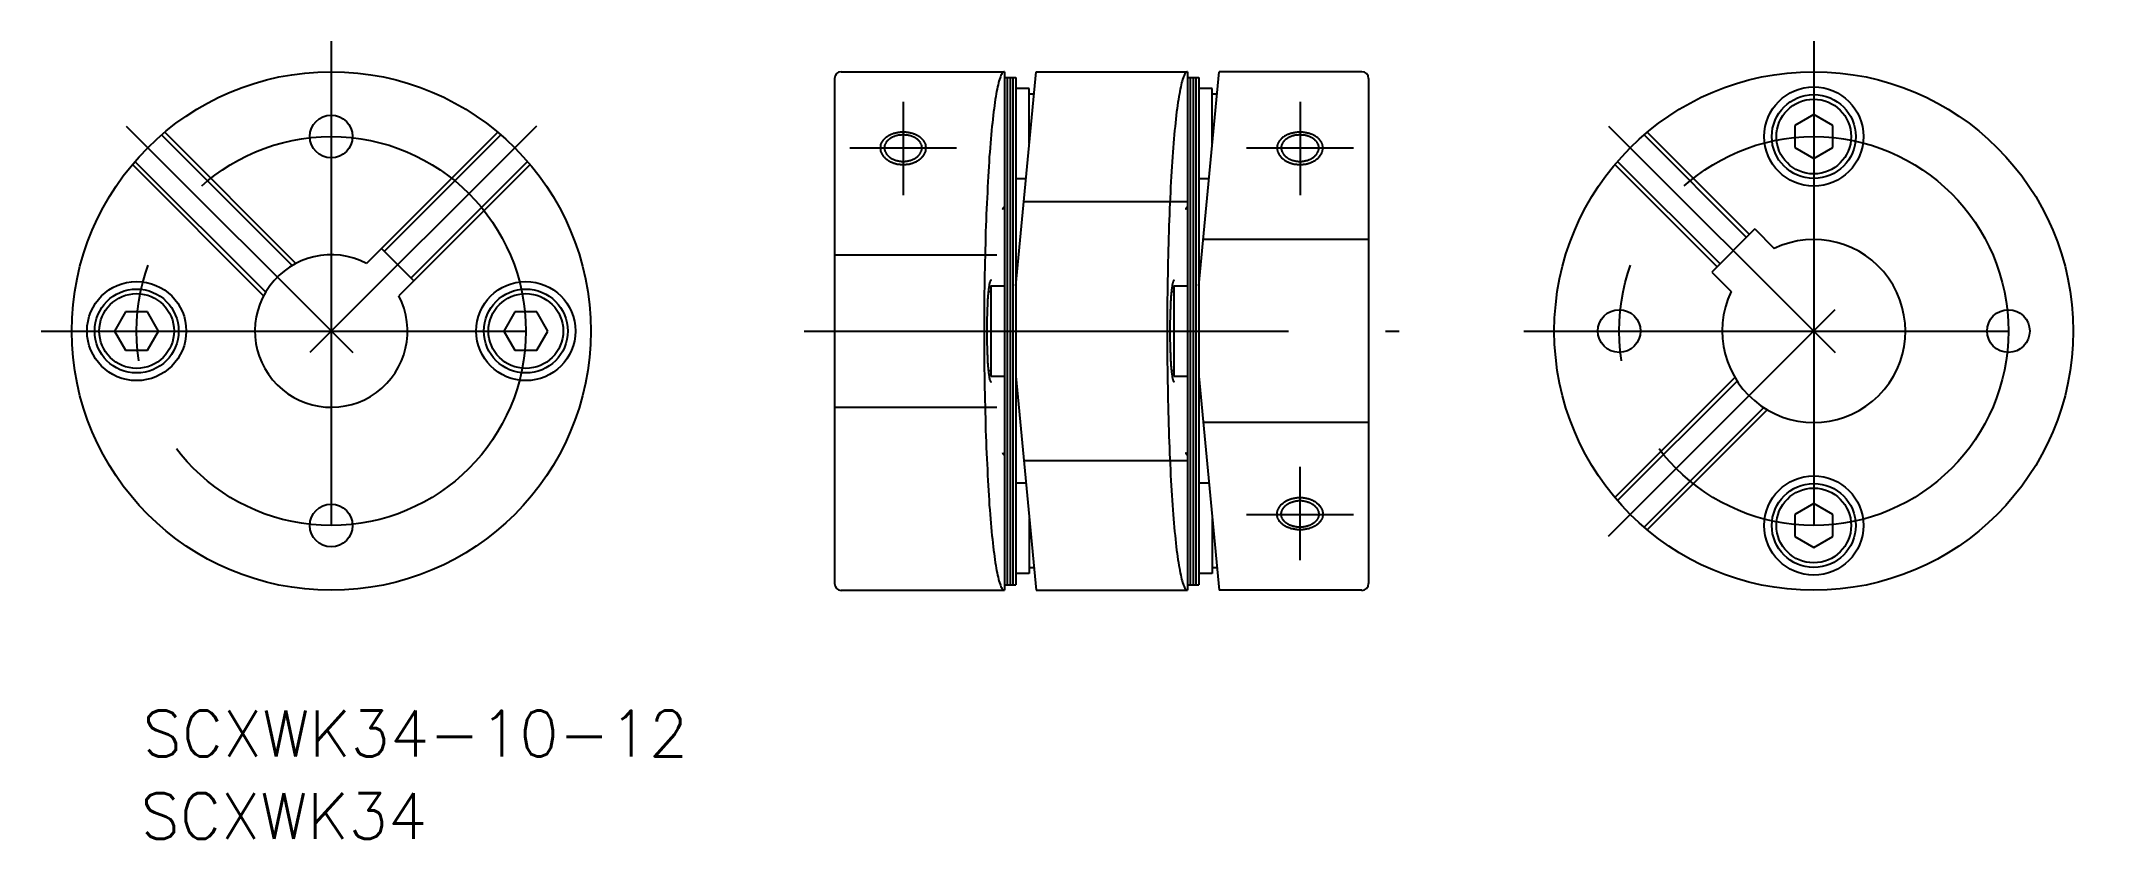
# Model space of a CAD drawing. Extents: x -19 to 116, y -33 to 19.
import ezdxf

# ---------------------------------------------------------------- set-up
doc = ezdxf.new("R2010")
doc.units = 0
doc.linetypes.add('CENTER', pattern=[50.8, 31.75, -6.35, 6.35, -6.35])
doc.linetypes.add('DASHED', pattern=[19.05, 12.7, -6.35])
doc.layers.get('0').update_dxf_attribs({"linetype": 'CONTINUOUS'})
doc.layers.add('CENTER', color=1, linetype='CENTER')
doc.styles.get("Standard").update_dxf_attribs({"font": 'txt.shx', "height": 3, "bigfont": 'bigfont.shx'})

msp = doc.modelspace()

# ---------------------------------------------------------------- texts
at = {"color": 7, "linetype": 'CONTINUOUS'}
for s, p in [('SCXWK34-10-12', (-12.36, -27.89)), ('SCXWK34', (-12.49, -33.29))]:
    msp.add_text(s, height=3, dxfattribs=at).set_placement(p)

# ---------------------------------------------------------------- linework, layer by layer
at = {"color": 7, "linetype": 'CONTINUOUS'}
for p, q in [((32.98, 16.56), (32.98, -16.56)), ((33.42, 17), (44.11, 17)), ((44.11, 17), (44.11, -17)), ((44.11, 16.63), (44.85, 16.63)), ((44.29, 16.63), (44.29, -16.63)), ((44.48, 16.63), (44.48, -16.63)), ((44.66, 16.63), (44.66, -16.63)), ((44.85, 2.96), (46.18, 17)), ((44.85, 16.63), (44.85, -16.63)), ((46.18, 17), (56.11, 17)), ((56.11, 17), (56.11, -17)), ((56.11, 16.63), (56.84, 16.63)), ((56.29, 16.63), (56.29, -16.63)), ((56.47, 16.63), (56.47, -16.63)), ((56.66, 16.63), (56.66, -16.63)), ((56.84, 2.96), (58.17, 17)), ((56.84, 16.63), (56.84, -16.63)), ((67.53, 17), (58.17, 17)), ((67.98, -16.56), (67.98, 16.56)), ((45.74, 15.89), (44.85, 15.89)), ((45.74, 12.32), (45.74, 15.89)), ((46.04, 15.52), (45.74, 15.52)), ((57.73, 15.89), (56.84, 15.89)), ((57.73, 12.32), (57.73, 15.89)), ((58.03, 15.52), (57.73, 15.52)), ((97.14, 14.19), (95.89, 13.47)), ((98.39, 13.47), (97.14, 14.19)), ((95.89, 13.47), (95.89, 12.03)), ((98.39, 12.03), (98.39, 13.47)), ((95.89, 12.03), (97.14, 11.31)), ((97.14, 11.31), (98.39, 12.03)), ((45.51, 9.98), (44.85, 9.98)), ((57.51, 9.98), (56.84, 9.98)), ((3.3, 5.42), (2.31, 4.43)), ((5.42, 3.3), (3.3, 5.42)), ((93.28, 6.69), (90.45, 3.86)), ((93.28, 6.69), (94.55, 5.41)), ((5.42, 3.3), (4.43, 2.31)), ((43.22, 2.96), (43.22, -2.96)), ((43.22, 2.96), (44.11, 2.96)), ((55.22, 2.96), (55.22, -2.96)), ((55.22, 2.96), (56.11, 2.96)), ((90.45, 3.86), (91.73, 2.59)), ((43.05, 2.59), (43.22, 2.59)), ((55.05, 2.59), (55.22, 2.59)), ((-13.47, 1.25), (-14.19, 0)), ((-14.19, 0), (-13.47, -1.25)), ((-12.03, 1.25), (-13.47, 1.25)), ((-11.31, 0), (-12.03, 1.25)), ((-12.03, -1.25), (-11.31, 0)), ((12.03, 1.25), (11.31, 0)), ((11.31, 0), (12.03, -1.25)), ((13.47, 1.25), (12.03, 1.25)), ((14.19, 0), (13.47, 1.25)), ((13.47, -1.25), (14.19, 0)), ((44.11, 0), (44.11, -17)), ((56.11, 0), (56.11, -17)), ((-13.47, -1.25), (-12.03, -1.25)), ((12.03, -1.25), (13.47, -1.25)), ((43.05, -2.59), (43.22, -2.59)), ((55.05, -2.59), (55.22, -2.59)), ((43.22, -2.96), (44.11, -2.96)), ((44.85, -2.96), (46.18, -17)), ((55.22, -2.96), (56.11, -2.96)), ((56.84, -2.96), (58.17, -17)), ((44.11, -8.13), (44.11, -17)), ((56.11, -8.13), (56.11, -17)), ((45.51, -9.98), (44.85, -9.98)), ((57.51, -9.98), (56.84, -9.98)), ((97.14, -11.31), (95.89, -12.03)), ((95.89, -12.03), (95.89, -13.47)), ((98.39, -12.03), (97.14, -11.31)), ((98.39, -13.47), (98.39, -12.03)), ((45.74, -12.32), (45.74, -15.89)), ((57.73, -12.32), (57.73, -15.89)), ((95.89, -13.47), (97.14, -14.19)), ((97.14, -14.19), (98.39, -13.47)), ((45.74, -15.89), (44.85, -15.89)), ((46.04, -15.52), (45.74, -15.52)), ((57.73, -15.89), (56.84, -15.89)), ((58.03, -15.52), (57.73, -15.52)), ((33.42, -17), (44.11, -17)), ((44.11, -16.63), (44.85, -16.63)), ((46.18, -17), (56.11, -17)), ((56.11, -16.63), (56.84, -16.63)), ((67.53, -17), (58.17, -17))]:
    msp.add_line(p, q, dxfattribs=at)
at = {"color": 3, "linetype": 'DASHED'}
for p, q in [((-2.56, 4.3), (-11.12, 12.86)), ((-2.31, 4.43), (-10.91, 13.03)), ((3.3, 5.42), (10.91, 13.03)), ((3.49, 5.23), (11.12, 12.86)), ((92.74, 6.14), (86.02, 12.86)), ((92.93, 6.33), (86.23, 13.03)), ((-4.43, 2.31), (-13.03, 10.91)), ((-4.3, 2.56), (-12.86, 11.12)), ((5.23, 3.49), (12.86, 11.12)), ((5.42, 3.3), (13.03, 10.91)), ((90.81, 4.21), (84.1, 10.91)), ((91, 4.4), (84.28, 11.12)), ((45.37, 8.5), (56.11, 8.5)), ((67.98, 6), (57.13, 6)), ((32.98, 5), (43.61, 5)), ((91.97, -3.05), (84.1, -10.91)), ((92.12, -3.28), (84.28, -11.12)), ((32.98, -5), (43.61, -5)), ((93.86, -5.02), (86.02, -12.86)), ((94.09, -5.17), (86.23, -13.03)), ((67.98, -6), (57.13, -6)), ((45.37, -8.5), (56.11, -8.5))]:
    msp.add_line(p, q, dxfattribs=at)
at = {"color": 7, "linetype": 'CONTINUOUS'}
for points in [[(44.11, 17, 0), (44.08, 16.99, 0), (44.04, 16.98, 0), (44.01, 16.95, 0), (43.98, 16.92, 0), (43.95, 16.87, 0), (43.91, 16.82, 0), (43.88, 16.75, 0), (43.85, 16.67, 0), (43.82, 16.59, 0), (43.79, 16.49, 0), (43.75, 16.38, 0), (43.72, 16.27, 0), (43.69, 16.14, 0), (43.66, 16.01, 0), (43.63, 15.86, 0), (43.6, 15.71, 0), (43.57, 15.54, 0), (43.54, 15.37, 0), (43.51, 15.18, 0), (43.48, 14.99, 0), (43.45, 14.79, 0), (43.43, 14.58, 0), (43.4, 14.36, 0), (43.37, 14.13, 0), (43.34, 13.9, 0), (43.32, 13.65, 0), (43.29, 13.4, 0), (43.27, 13.14, 0), (43.24, 12.87, 0), (43.22, 12.6, 0), (43.19, 12.31, 0), (43.17, 12.02, 0), (43.15, 11.72, 0), (43.12, 11.42, 0), (43.1, 11.1, 0), (43.08, 10.78, 0), (43.06, 10.46, 0), (43.04, 10.13, 0), (43.02, 9.79, 0), (43, 9.44, 0), (42.99, 9.09, 0), (42.97, 8.74, 0), (42.95, 8.38, 0), (42.94, 8.01, 0), (42.92, 7.64, 0), (42.91, 7.27, 0), (42.89, 6.89, 0), (42.88, 6.51, 0), (42.87, 6.12, 0), (42.86, 5.73, 0), (42.85, 5.33, 0), (42.84, 4.93, 0), (42.83, 4.53, 0), (42.82, 4.13, 0), (42.81, 3.72, 0), (42.8, 3.32, 0), (42.8, 2.91, 0), (42.79, 2.49, 0), (42.79, 2.08, 0), (42.79, 1.67, 0), (42.78, 1.25, 0), (42.78, 0.83, 0), (42.78, 0.42, 0), (42.78, 0, 0), (42.78, -0.42, 0), (42.78, -0.83, 0), (42.78, -1.25, 0), (42.79, -1.67, 0), (42.79, -2.08, 0), (42.79, -2.49, 0), (42.8, -2.91, 0), (42.8, -3.32, 0), (42.81, -3.72, 0), (42.82, -4.13, 0), (42.83, -4.53, 0), (42.84, -4.93, 0), (42.85, -5.33, 0), (42.86, -5.73, 0), (42.87, -6.12, 0), (42.88, -6.51, 0), (42.89, -6.89, 0), (42.91, -7.27, 0), (42.92, -7.64, 0), (42.94, -8.01, 0), (42.95, -8.38, 0), (42.97, -8.74, 0), (42.99, -9.09, 0), (43, -9.44, 0), (43.02, -9.79, 0), (43.04, -10.13, 0), (43.06, -10.46, 0), (43.08, -10.78, 0), (43.1, -11.1, 0), (43.12, -11.42, 0), (43.15, -11.72, 0), (43.17, -12.02, 0), (43.19, -12.31, 0), (43.22, -12.6, 0), (43.24, -12.87, 0), (43.27, -13.14, 0), (43.29, -13.4, 0), (43.32, -13.65, 0), (43.34, -13.9, 0), (43.37, -14.13, 0), (43.4, -14.36, 0), (43.43, -14.58, 0), (43.45, -14.79, 0), (43.48, -14.99, 0), (43.51, -15.18, 0), (43.54, -15.37, 0), (43.57, -15.54, 0), (43.6, -15.71, 0), (43.63, -15.86, 0), (43.66, -16.01, 0), (43.69, -16.14, 0), (43.72, -16.27, 0), (43.75, -16.38, 0), (43.79, -16.49, 0), (43.82, -16.59, 0), (43.85, -16.67, 0), (43.88, -16.75, 0), (43.91, -16.82, 0), (43.95, -16.87, 0), (43.98, -16.92, 0), (44.01, -16.95, 0), (44.04, -16.98, 0), (44.08, -16.99, 0), (44.11, -17, 0)], [(56.11, 17, 0), (56.07, 16.99, 0), (56.04, 16.98, 0), (56.01, 16.95, 0), (55.97, 16.92, 0), (55.94, 16.87, 0), (55.91, 16.82, 0), (55.88, 16.75, 0), (55.85, 16.67, 0), (55.81, 16.59, 0), (55.78, 16.49, 0), (55.75, 16.38, 0), (55.72, 16.27, 0), (55.69, 16.14, 0), (55.66, 16.01, 0), (55.63, 15.86, 0), (55.6, 15.71, 0), (55.57, 15.54, 0), (55.54, 15.37, 0), (55.51, 15.18, 0), (55.48, 14.99, 0), (55.45, 14.79, 0), (55.42, 14.58, 0), (55.39, 14.36, 0), (55.37, 14.13, 0), (55.34, 13.9, 0), (55.31, 13.65, 0), (55.29, 13.4, 0), (55.26, 13.14, 0), (55.24, 12.87, 0), (55.21, 12.6, 0), (55.19, 12.31, 0), (55.16, 12.02, 0), (55.14, 11.72, 0), (55.12, 11.42, 0), (55.1, 11.1, 0), (55.08, 10.78, 0), (55.06, 10.46, 0), (55.04, 10.13, 0), (55.02, 9.79, 0), (55, 9.44, 0), (54.98, 9.09, 0), (54.96, 8.74, 0), (54.95, 8.38, 0), (54.93, 8.01, 0), (54.92, 7.64, 0), (54.9, 7.27, 0), (54.89, 6.89, 0), (54.88, 6.51, 0), (54.86, 6.12, 0), (54.85, 5.73, 0), (54.84, 5.33, 0), (54.83, 4.93, 0), (54.82, 4.53, 0), (54.81, 4.13, 0), (54.81, 3.72, 0), (54.8, 3.32, 0), (54.79, 2.91, 0), (54.79, 2.49, 0), (54.78, 2.08, 0), (54.78, 1.67, 0), (54.78, 1.25, 0), (54.78, 0.83, 0), (54.78, 0.42, 0), (54.77, 0, 0), (54.78, -0.42, 0), (54.78, -0.83, 0), (54.78, -1.25, 0), (54.78, -1.67, 0), (54.78, -2.08, 0), (54.79, -2.49, 0), (54.79, -2.91, 0), (54.8, -3.32, 0), (54.81, -3.72, 0), (54.81, -4.13, 0), (54.82, -4.53, 0), (54.83, -4.93, 0), (54.84, -5.33, 0), (54.85, -5.73, 0), (54.86, -6.12, 0), (54.88, -6.51, 0), (54.89, -6.89, 0), (54.9, -7.27, 0), (54.92, -7.64, 0), (54.93, -8.01, 0), (54.95, -8.38, 0), (54.96, -8.74, 0), (54.98, -9.09, 0), (55, -9.44, 0), (55.02, -9.79, 0), (55.04, -10.13, 0), (55.06, -10.46, 0), (55.08, -10.78, 0), (55.1, -11.1, 0), (55.12, -11.42, 0), (55.14, -11.72, 0), (55.16, -12.02, 0), (55.19, -12.31, 0), (55.21, -12.6, 0), (55.24, -12.87, 0), (55.26, -13.14, 0), (55.29, -13.4, 0), (55.31, -13.65, 0), (55.34, -13.9, 0), (55.37, -14.13, 0), (55.39, -14.36, 0), (55.42, -14.58, 0), (55.45, -14.79, 0), (55.48, -14.99, 0), (55.51, -15.18, 0), (55.54, -15.37, 0), (55.57, -15.54, 0), (55.6, -15.71, 0), (55.63, -15.86, 0), (55.66, -16.01, 0), (55.69, -16.14, 0), (55.72, -16.27, 0), (55.75, -16.38, 0), (55.78, -16.49, 0), (55.81, -16.59, 0), (55.85, -16.67, 0), (55.88, -16.75, 0), (55.91, -16.82, 0), (55.94, -16.87, 0), (55.97, -16.92, 0), (56.01, -16.95, 0), (56.04, -16.98, 0), (56.07, -16.99, 0), (56.11, -17, 0)], [(38.71, 12.02, 0), (38.71, 12.04, 0), (38.7, 12.06, 0), (38.7, 12.08, 0), (38.7, 12.1, 0), (38.7, 12.12, 0), (38.69, 12.14, 0), (38.69, 12.16, 0), (38.68, 12.18, 0), (38.68, 12.2, 0), (38.67, 12.22, 0), (38.66, 12.24, 0), (38.65, 12.26, 0), (38.64, 12.28, 0), (38.63, 12.3, 0), (38.62, 12.32, 0), (38.61, 12.34, 0), (38.6, 12.36, 0), (38.59, 12.38, 0), (38.57, 12.4, 0), (38.56, 12.42, 0), (38.55, 12.43, 0), (38.53, 12.45, 0), (38.51, 12.47, 0), (38.5, 12.49, 0), (38.48, 12.5, 0), (38.46, 12.52, 0), (38.45, 12.54, 0), (38.43, 12.55, 0), (38.41, 12.57, 0), (38.39, 12.58, 0), (38.37, 12.6, 0), (38.35, 12.61, 0), (38.32, 12.63, 0), (38.3, 12.64, 0), (38.28, 12.66, 0), (38.26, 12.67, 0), (38.23, 12.68, 0), (38.21, 12.69, 0), (38.18, 12.71, 0), (38.16, 12.72, 0), (38.13, 12.73, 0), (38.11, 12.74, 0), (38.08, 12.75, 0), (38.06, 12.76, 0), (38.03, 12.77, 0), (38, 12.78, 0), (37.97, 12.79, 0), (37.95, 12.79, 0), (37.92, 12.8, 0), (37.89, 12.81, 0), (37.86, 12.82, 0), (37.83, 12.82, 0), (37.8, 12.83, 0), (37.77, 12.83, 0), (37.75, 12.84, 0), (37.72, 12.84, 0), (37.69, 12.85, 0), (37.66, 12.85, 0), (37.63, 12.85, 0), (37.6, 12.85, 0), (37.57, 12.86, 0), (37.54, 12.86, 0), (37.51, 12.86, 0), (37.48, 12.86, 0), (37.45, 12.86, 0), (37.42, 12.86, 0), (37.39, 12.86, 0), (37.36, 12.85, 0), (37.33, 12.85, 0), (37.3, 12.85, 0), (37.27, 12.85, 0), (37.24, 12.84, 0), (37.21, 12.84, 0), (37.18, 12.83, 0), (37.15, 12.83, 0), (37.12, 12.82, 0), (37.09, 12.82, 0), (37.06, 12.81, 0), (37.03, 12.8, 0), (37.01, 12.79, 0), (36.98, 12.79, 0), (36.95, 12.78, 0), (36.92, 12.77, 0), (36.9, 12.76, 0), (36.87, 12.75, 0), (36.84, 12.74, 0), (36.82, 12.73, 0), (36.79, 12.72, 0), (36.77, 12.71, 0), (36.74, 12.69, 0), (36.72, 12.68, 0), (36.7, 12.67, 0), (36.67, 12.66, 0), (36.65, 12.64, 0), (36.63, 12.63, 0), (36.61, 12.61, 0), (36.59, 12.6, 0), (36.56, 12.58, 0), (36.55, 12.57, 0), (36.53, 12.55, 0), (36.51, 12.54, 0), (36.49, 12.52, 0), (36.47, 12.5, 0), (36.45, 12.49, 0), (36.44, 12.47, 0), (36.42, 12.45, 0), (36.41, 12.43, 0), (36.39, 12.42, 0), (36.38, 12.4, 0), (36.36, 12.38, 0), (36.35, 12.36, 0), (36.34, 12.34, 0), (36.33, 12.32, 0), (36.32, 12.3, 0), (36.31, 12.28, 0), (36.3, 12.26, 0), (36.29, 12.24, 0), (36.28, 12.22, 0), (36.28, 12.2, 0), (36.27, 12.18, 0), (36.26, 12.16, 0), (36.26, 12.14, 0), (36.26, 12.12, 0), (36.25, 12.1, 0), (36.25, 12.08, 0), (36.25, 12.06, 0), (36.25, 12.04, 0), (36.25, 12.02, 0)], [(64.71, 12.02, 0), (64.71, 12.04, 0), (64.71, 12.06, 0), (64.7, 12.08, 0), (64.7, 12.1, 0), (64.7, 12.12, 0), (64.69, 12.14, 0), (64.69, 12.16, 0), (64.68, 12.18, 0), (64.68, 12.2, 0), (64.67, 12.22, 0), (64.66, 12.24, 0), (64.65, 12.26, 0), (64.65, 12.28, 0), (64.64, 12.3, 0), (64.62, 12.32, 0), (64.61, 12.34, 0), (64.6, 12.36, 0), (64.59, 12.38, 0), (64.58, 12.4, 0), (64.56, 12.42, 0), (64.55, 12.43, 0), (64.53, 12.45, 0), (64.52, 12.47, 0), (64.5, 12.49, 0), (64.48, 12.5, 0), (64.47, 12.52, 0), (64.45, 12.54, 0), (64.43, 12.55, 0), (64.41, 12.57, 0), (64.39, 12.58, 0), (64.37, 12.6, 0), (64.35, 12.61, 0), (64.33, 12.63, 0), (64.3, 12.64, 0), (64.28, 12.66, 0), (64.26, 12.67, 0), (64.23, 12.68, 0), (64.21, 12.69, 0), (64.19, 12.71, 0), (64.16, 12.72, 0), (64.14, 12.73, 0), (64.11, 12.74, 0), (64.08, 12.75, 0), (64.06, 12.76, 0), (64.03, 12.77, 0), (64, 12.78, 0), (63.98, 12.79, 0), (63.95, 12.79, 0), (63.92, 12.8, 0), (63.89, 12.81, 0), (63.86, 12.82, 0), (63.83, 12.82, 0), (63.81, 12.83, 0), (63.78, 12.83, 0), (63.75, 12.84, 0), (63.72, 12.84, 0), (63.69, 12.85, 0), (63.66, 12.85, 0), (63.63, 12.85, 0), (63.6, 12.85, 0), (63.57, 12.86, 0), (63.54, 12.86, 0), (63.51, 12.86, 0), (63.48, 12.86, 0), (63.45, 12.86, 0), (63.42, 12.86, 0), (63.39, 12.86, 0), (63.36, 12.85, 0), (63.33, 12.85, 0), (63.3, 12.85, 0), (63.27, 12.85, 0), (63.24, 12.84, 0), (63.21, 12.84, 0), (63.18, 12.83, 0), (63.15, 12.83, 0), (63.12, 12.82, 0), (63.09, 12.82, 0), (63.06, 12.81, 0), (63.04, 12.8, 0), (63.01, 12.79, 0), (62.98, 12.79, 0), (62.95, 12.78, 0), (62.92, 12.77, 0), (62.9, 12.76, 0), (62.87, 12.75, 0), (62.85, 12.74, 0), (62.82, 12.73, 0), (62.79, 12.72, 0), (62.77, 12.71, 0), (62.75, 12.69, 0), (62.72, 12.68, 0), (62.7, 12.67, 0), (62.67, 12.66, 0), (62.65, 12.64, 0), (62.63, 12.63, 0), (62.61, 12.61, 0), (62.59, 12.6, 0), (62.57, 12.58, 0), (62.55, 12.57, 0), (62.53, 12.55, 0), (62.51, 12.54, 0), (62.49, 12.52, 0), (62.47, 12.5, 0), (62.46, 12.49, 0), (62.44, 12.47, 0), (62.42, 12.45, 0), (62.41, 12.43, 0), (62.39, 12.42, 0), (62.38, 12.4, 0), (62.37, 12.38, 0), (62.35, 12.36, 0), (62.34, 12.34, 0), (62.33, 12.32, 0), (62.32, 12.3, 0), (62.31, 12.28, 0), (62.3, 12.26, 0), (62.29, 12.24, 0), (62.29, 12.22, 0), (62.28, 12.2, 0), (62.27, 12.18, 0), (62.27, 12.16, 0), (62.26, 12.14, 0), (62.26, 12.12, 0), (62.25, 12.1, 0), (62.25, 12.08, 0), (62.25, 12.06, 0), (62.25, 12.04, 0), (62.25, 12.02, 0)], [(36.25, 12.02, 0), (36.25, 12, 0), (36.25, 11.98, 0), (36.25, 11.95, 0), (36.25, 11.93, 0), (36.26, 11.91, 0), (36.26, 11.89, 0), (36.26, 11.87, 0), (36.27, 11.85, 0), (36.28, 11.82, 0), (36.28, 11.8, 0), (36.29, 11.78, 0), (36.3, 11.76, 0), (36.31, 11.74, 0), (36.32, 11.72, 0), (36.33, 11.7, 0), (36.34, 11.68, 0), (36.35, 11.66, 0), (36.36, 11.64, 0), (36.38, 11.62, 0), (36.39, 11.6, 0), (36.41, 11.58, 0), (36.42, 11.56, 0), (36.44, 11.54, 0), (36.45, 11.52, 0), (36.47, 11.5, 0), (36.49, 11.48, 0), (36.51, 11.47, 0), (36.53, 11.45, 0), (36.55, 11.43, 0), (36.56, 11.42, 0), (36.59, 11.4, 0), (36.61, 11.38, 0), (36.63, 11.37, 0), (36.65, 11.35, 0), (36.67, 11.34, 0), (36.7, 11.32, 0), (36.72, 11.31, 0), (36.74, 11.3, 0), (36.77, 11.28, 0), (36.79, 11.27, 0), (36.82, 11.26, 0), (36.84, 11.25, 0), (36.87, 11.24, 0), (36.9, 11.23, 0), (36.92, 11.22, 0), (36.95, 11.21, 0), (36.98, 11.2, 0), (37.01, 11.19, 0), (37.03, 11.18, 0), (37.06, 11.17, 0), (37.09, 11.17, 0), (37.12, 11.16, 0), (37.15, 11.15, 0), (37.18, 11.15, 0), (37.21, 11.14, 0), (37.24, 11.14, 0), (37.27, 11.13, 0), (37.3, 11.13, 0), (37.33, 11.13, 0), (37.36, 11.12, 0), (37.39, 11.12, 0), (37.42, 11.12, 0), (37.45, 11.12, 0), (37.48, 11.12, 0), (37.51, 11.12, 0), (37.54, 11.12, 0), (37.57, 11.12, 0), (37.6, 11.12, 0), (37.63, 11.13, 0), (37.66, 11.13, 0), (37.69, 11.13, 0), (37.72, 11.14, 0), (37.75, 11.14, 0), (37.77, 11.15, 0), (37.8, 11.15, 0), (37.83, 11.16, 0), (37.86, 11.17, 0), (37.89, 11.17, 0), (37.92, 11.18, 0), (37.95, 11.19, 0), (37.97, 11.2, 0), (38, 11.21, 0), (38.03, 11.22, 0), (38.06, 11.23, 0), (38.08, 11.24, 0), (38.11, 11.25, 0), (38.13, 11.26, 0), (38.16, 11.27, 0), (38.18, 11.28, 0), (38.21, 11.3, 0), (38.23, 11.31, 0), (38.26, 11.32, 0), (38.28, 11.34, 0), (38.3, 11.35, 0), (38.32, 11.37, 0), (38.35, 11.38, 0), (38.37, 11.4, 0), (38.39, 11.42, 0), (38.41, 11.43, 0), (38.43, 11.45, 0), (38.45, 11.47, 0), (38.46, 11.48, 0), (38.48, 11.5, 0), (38.5, 11.52, 0), (38.51, 11.54, 0), (38.53, 11.56, 0), (38.55, 11.58, 0), (38.56, 11.6, 0), (38.57, 11.62, 0), (38.59, 11.64, 0), (38.6, 11.66, 0), (38.61, 11.68, 0), (38.62, 11.7, 0), (38.63, 11.72, 0), (38.64, 11.74, 0), (38.65, 11.76, 0), (38.66, 11.78, 0), (38.67, 11.8, 0), (38.68, 11.82, 0), (38.68, 11.85, 0), (38.69, 11.87, 0), (38.69, 11.89, 0), (38.7, 11.91, 0), (38.7, 11.93, 0), (38.7, 11.95, 0), (38.7, 11.98, 0), (38.71, 12, 0), (38.71, 12.02, 0)], [(62.25, 12.02, 0), (62.25, 12, 0), (62.25, 11.98, 0), (62.25, 11.95, 0), (62.25, 11.93, 0), (62.26, 11.91, 0), (62.26, 11.89, 0), (62.27, 11.87, 0), (62.27, 11.85, 0), (62.28, 11.82, 0), (62.29, 11.8, 0), (62.29, 11.78, 0), (62.3, 11.76, 0), (62.31, 11.74, 0), (62.32, 11.72, 0), (62.33, 11.7, 0), (62.34, 11.68, 0), (62.35, 11.66, 0), (62.37, 11.64, 0), (62.38, 11.62, 0), (62.39, 11.6, 0), (62.41, 11.58, 0), (62.42, 11.56, 0), (62.44, 11.54, 0), (62.46, 11.52, 0), (62.47, 11.5, 0), (62.49, 11.48, 0), (62.51, 11.47, 0), (62.53, 11.45, 0), (62.55, 11.43, 0), (62.57, 11.42, 0), (62.59, 11.4, 0), (62.61, 11.38, 0), (62.63, 11.37, 0), (62.65, 11.35, 0), (62.67, 11.34, 0), (62.7, 11.32, 0), (62.72, 11.31, 0), (62.75, 11.3, 0), (62.77, 11.28, 0), (62.79, 11.27, 0), (62.82, 11.26, 0), (62.85, 11.25, 0), (62.87, 11.24, 0), (62.9, 11.23, 0), (62.92, 11.22, 0), (62.95, 11.21, 0), (62.98, 11.2, 0), (63.01, 11.19, 0), (63.04, 11.18, 0), (63.06, 11.17, 0), (63.09, 11.17, 0), (63.12, 11.16, 0), (63.15, 11.15, 0), (63.18, 11.15, 0), (63.21, 11.14, 0), (63.24, 11.14, 0), (63.27, 11.13, 0), (63.3, 11.13, 0), (63.33, 11.13, 0), (63.36, 11.12, 0), (63.39, 11.12, 0), (63.42, 11.12, 0), (63.45, 11.12, 0), (63.48, 11.12, 0), (63.51, 11.12, 0), (63.54, 11.12, 0), (63.57, 11.12, 0), (63.6, 11.12, 0), (63.63, 11.13, 0), (63.66, 11.13, 0), (63.69, 11.13, 0), (63.72, 11.14, 0), (63.75, 11.14, 0), (63.78, 11.15, 0), (63.81, 11.15, 0), (63.83, 11.16, 0), (63.86, 11.17, 0), (63.89, 11.17, 0), (63.92, 11.18, 0), (63.95, 11.19, 0), (63.98, 11.2, 0), (64, 11.21, 0), (64.03, 11.22, 0), (64.06, 11.23, 0), (64.08, 11.24, 0), (64.11, 11.25, 0), (64.14, 11.26, 0), (64.16, 11.27, 0), (64.19, 11.28, 0), (64.21, 11.3, 0), (64.23, 11.31, 0), (64.26, 11.32, 0), (64.28, 11.34, 0), (64.3, 11.35, 0), (64.33, 11.37, 0), (64.35, 11.38, 0), (64.37, 11.4, 0), (64.39, 11.42, 0), (64.41, 11.43, 0), (64.43, 11.45, 0), (64.45, 11.47, 0), (64.47, 11.48, 0), (64.48, 11.5, 0), (64.5, 11.52, 0), (64.52, 11.54, 0), (64.53, 11.56, 0), (64.55, 11.58, 0), (64.56, 11.6, 0), (64.58, 11.62, 0), (64.59, 11.64, 0), (64.6, 11.66, 0), (64.61, 11.68, 0), (64.62, 11.7, 0), (64.64, 11.72, 0), (64.65, 11.74, 0), (64.65, 11.76, 0), (64.66, 11.78, 0), (64.67, 11.8, 0), (64.68, 11.82, 0), (64.68, 11.85, 0), (64.69, 11.87, 0), (64.69, 11.89, 0), (64.7, 11.91, 0), (64.7, 11.93, 0), (64.7, 11.95, 0), (64.71, 11.98, 0), (64.71, 12, 0), (64.71, 12.02, 0)], [(44.11, 8.13, 0), (44.11, 8.13, 0), (44.11, 8.13, 0), (44.11, 8.13, 0), (44.11, 8.13, 0), (44.1, 8.13, 0), (44.1, 8.13, 0), (44.1, 8.13, 0), (44.1, 8.13, 0), (44.1, 8.13, 0), (44.1, 8.13, 0), (44.1, 8.13, 0), (44.1, 8.13, 0), (44.1, 8.13, 0), (44.1, 8.13, 0), (44.1, 8.13, 0), (44.09, 8.13, 0), (44.09, 8.13, 0), (44.09, 8.13, 0), (44.09, 8.13, 0), (44.09, 8.13, 0), (44.09, 8.13, 0), (44.09, 8.13, 0), (44.09, 8.13, 0), (44.09, 8.12, 0), (44.09, 8.12, 0), (44.08, 8.12, 0), (44.08, 8.12, 0), (44.08, 8.12, 0), (44.08, 8.12, 0), (44.08, 8.12, 0), (44.08, 8.12, 0), (44.08, 8.12, 0), (44.08, 8.12, 0), (44.08, 8.12, 0), (44.08, 8.12, 0), (44.07, 8.12, 0), (44.07, 8.12, 0), (44.07, 8.12, 0), (44.07, 8.12, 0), (44.07, 8.12, 0), (44.07, 8.11, 0), (44.07, 8.11, 0), (44.07, 8.11, 0), (44.07, 8.11, 0), (44.07, 8.11, 0), (44.07, 8.11, 0), (44.06, 8.11, 0), (44.06, 8.11, 0), (44.06, 8.11, 0), (44.06, 8.11, 0), (44.06, 8.11, 0), (44.06, 8.1, 0), (44.06, 8.1, 0), (44.06, 8.1, 0), (44.06, 8.1, 0), (44.06, 8.1, 0), (44.05, 8.1, 0), (44.05, 8.1, 0), (44.05, 8.1, 0), (44.05, 8.1, 0), (44.05, 8.1, 0), (44.05, 8.09, 0), (44.05, 8.09, 0), (44.05, 8.09, 0), (44.05, 8.09, 0), (44.05, 8.09, 0), (44.05, 8.09, 0), (44.04, 8.09, 0), (44.04, 8.09, 0), (44.04, 8.08, 0), (44.04, 8.08, 0), (44.04, 8.08, 0), (44.04, 8.08, 0), (44.04, 8.08, 0), (44.04, 8.08, 0), (44.04, 8.08, 0), (44.04, 8.07, 0), (44.03, 8.07, 0), (44.03, 8.07, 0), (44.03, 8.07, 0), (44.03, 8.07, 0), (44.03, 8.07, 0), (44.03, 8.07, 0), (44.03, 8.06, 0), (44.03, 8.06, 0), (44.03, 8.06, 0), (44.03, 8.06, 0), (44.03, 8.06, 0), (44.02, 8.06, 0), (44.02, 8.05, 0), (44.02, 8.05, 0), (44.02, 8.05, 0), (44.02, 8.05, 0), (44.02, 8.05, 0), (44.02, 8.04, 0), (44.02, 8.04, 0), (44.02, 8.04, 0), (44.02, 8.04, 0), (44.01, 8.04, 0), (44.01, 8.04, 0), (44.01, 8.03, 0), (44.01, 8.03, 0), (44.01, 8.03, 0), (44.01, 8.03, 0), (44.01, 8.03, 0), (44.01, 8.02, 0), (44.01, 8.02, 0), (44.01, 8.02, 0), (44.01, 8.02, 0), (44, 8.02, 0), (44, 8.01, 0), (44, 8.01, 0), (44, 8.01, 0), (44, 8.01, 0), (44, 8.01, 0), (44, 8, 0), (44, 8, 0), (44, 8, 0), (44, 8, 0), (43.99, 7.99, 0), (43.99, 7.99, 0), (43.99, 7.99, 0), (43.99, 7.99, 0), (43.99, 7.98, 0), (43.99, 7.98, 0), (43.99, 7.98, 0), (43.99, 7.98, 0), (43.99, 7.98, 0)], [(56.11, 8.13, 0), (56.1, 8.13, 0), (56.1, 8.13, 0), (56.1, 8.13, 0), (56.1, 8.13, 0), (56.1, 8.13, 0), (56.1, 8.13, 0), (56.1, 8.13, 0), (56.1, 8.13, 0), (56.1, 8.13, 0), (56.1, 8.13, 0), (56.09, 8.13, 0), (56.09, 8.13, 0), (56.09, 8.13, 0), (56.09, 8.13, 0), (56.09, 8.13, 0), (56.09, 8.13, 0), (56.09, 8.13, 0), (56.09, 8.13, 0), (56.09, 8.13, 0), (56.09, 8.13, 0), (56.09, 8.13, 0), (56.08, 8.13, 0), (56.08, 8.13, 0), (56.08, 8.12, 0), (56.08, 8.12, 0), (56.08, 8.12, 0), (56.08, 8.12, 0), (56.08, 8.12, 0), (56.08, 8.12, 0), (56.08, 8.12, 0), (56.08, 8.12, 0), (56.07, 8.12, 0), (56.07, 8.12, 0), (56.07, 8.12, 0), (56.07, 8.12, 0), (56.07, 8.12, 0), (56.07, 8.12, 0), (56.07, 8.12, 0), (56.07, 8.12, 0), (56.07, 8.12, 0), (56.07, 8.11, 0), (56.06, 8.11, 0), (56.06, 8.11, 0), (56.06, 8.11, 0), (56.06, 8.11, 0), (56.06, 8.11, 0), (56.06, 8.11, 0), (56.06, 8.11, 0), (56.06, 8.11, 0), (56.06, 8.11, 0), (56.06, 8.11, 0), (56.06, 8.1, 0), (56.05, 8.1, 0), (56.05, 8.1, 0), (56.05, 8.1, 0), (56.05, 8.1, 0), (56.05, 8.1, 0), (56.05, 8.1, 0), (56.05, 8.1, 0), (56.05, 8.1, 0), (56.05, 8.1, 0), (56.05, 8.09, 0), (56.04, 8.09, 0), (56.04, 8.09, 0), (56.04, 8.09, 0), (56.04, 8.09, 0), (56.04, 8.09, 0), (56.04, 8.09, 0), (56.04, 8.09, 0), (56.04, 8.08, 0), (56.04, 8.08, 0), (56.04, 8.08, 0), (56.04, 8.08, 0), (56.03, 8.08, 0), (56.03, 8.08, 0), (56.03, 8.08, 0), (56.03, 8.07, 0), (56.03, 8.07, 0), (56.03, 8.07, 0), (56.03, 8.07, 0), (56.03, 8.07, 0), (56.03, 8.07, 0), (56.03, 8.07, 0), (56.02, 8.06, 0), (56.02, 8.06, 0), (56.02, 8.06, 0), (56.02, 8.06, 0), (56.02, 8.06, 0), (56.02, 8.06, 0), (56.02, 8.05, 0), (56.02, 8.05, 0), (56.02, 8.05, 0), (56.02, 8.05, 0), (56.02, 8.05, 0), (56.01, 8.04, 0), (56.01, 8.04, 0), (56.01, 8.04, 0), (56.01, 8.04, 0), (56.01, 8.04, 0), (56.01, 8.04, 0), (56.01, 8.03, 0), (56.01, 8.03, 0), (56.01, 8.03, 0), (56.01, 8.03, 0), (56, 8.03, 0), (56, 8.02, 0), (56, 8.02, 0), (56, 8.02, 0), (56, 8.02, 0), (56, 8.02, 0), (56, 8.01, 0), (56, 8.01, 0), (56, 8.01, 0), (56, 8.01, 0), (56, 8.01, 0), (55.99, 8, 0), (55.99, 8, 0), (55.99, 8, 0), (55.99, 8, 0), (55.99, 7.99, 0), (55.99, 7.99, 0), (55.99, 7.99, 0), (55.99, 7.99, 0), (55.99, 7.98, 0), (55.99, 7.98, 0), (55.98, 7.98, 0), (55.98, 7.98, 0), (55.98, 7.98, 0)], [(43.23, 3.32, 0), (43.23, 3.33, 0), (43.22, 3.33, 0), (43.21, 3.32, 0), (43.21, 3.32, 0), (43.2, 3.31, 0), (43.19, 3.31, 0), (43.19, 3.3, 0), (43.18, 3.28, 0), (43.17, 3.27, 0), (43.17, 3.25, 0), (43.16, 3.23, 0), (43.15, 3.21, 0), (43.15, 3.19, 0), (43.14, 3.17, 0), (43.13, 3.14, 0), (43.13, 3.11, 0), (43.12, 3.08, 0), (43.11, 3.05, 0), (43.11, 3.01, 0), (43.1, 2.98, 0), (43.1, 2.94, 0), (43.09, 2.9, 0), (43.08, 2.86, 0), (43.08, 2.81, 0), (43.07, 2.77, 0), (43.07, 2.72, 0), (43.06, 2.67, 0), (43.06, 2.62, 0), (43.05, 2.57, 0), (43.05, 2.51, 0), (43.04, 2.46, 0), (43.04, 2.4, 0), (43.03, 2.34, 0), (43.03, 2.28, 0), (43.02, 2.22, 0), (43.02, 2.16, 0), (43.01, 2.09, 0), (43.01, 2.03, 0), (43.01, 1.96, 0), (43, 1.89, 0), (43, 1.82, 0), (42.99, 1.75, 0), (42.99, 1.68, 0), (42.99, 1.61, 0), (42.98, 1.53, 0), (42.98, 1.46, 0), (42.98, 1.38, 0), (42.98, 1.3, 0), (42.97, 1.23, 0), (42.97, 1.15, 0), (42.97, 1.07, 0), (42.97, 0.99, 0), (42.96, 0.91, 0), (42.96, 0.83, 0), (42.96, 0.75, 0), (42.96, 0.67, 0), (42.96, 0.58, 0), (42.96, 0.5, 0), (42.96, 0.42, 0), (42.96, 0.33, 0), (42.95, 0.25, 0), (42.95, 0.17, 0), (42.95, 0.08, 0), (42.95, 0, 0), (42.95, -0.08, 0), (42.95, -0.17, 0), (42.95, -0.25, 0), (42.96, -0.33, 0), (42.96, -0.42, 0), (42.96, -0.5, 0), (42.96, -0.58, 0), (42.96, -0.67, 0), (42.96, -0.75, 0), (42.96, -0.83, 0), (42.96, -0.91, 0), (42.97, -0.99, 0), (42.97, -1.07, 0), (42.97, -1.15, 0), (42.97, -1.23, 0), (42.98, -1.3, 0), (42.98, -1.38, 0), (42.98, -1.46, 0), (42.98, -1.53, 0), (42.99, -1.61, 0), (42.99, -1.68, 0), (42.99, -1.75, 0), (43, -1.82, 0), (43, -1.89, 0), (43.01, -1.96, 0), (43.01, -2.03, 0), (43.01, -2.09, 0), (43.02, -2.16, 0), (43.02, -2.22, 0), (43.03, -2.28, 0), (43.03, -2.34, 0), (43.04, -2.4, 0), (43.04, -2.46, 0), (43.05, -2.51, 0), (43.05, -2.57, 0), (43.06, -2.62, 0), (43.06, -2.67, 0), (43.07, -2.72, 0), (43.07, -2.77, 0), (43.08, -2.81, 0), (43.08, -2.86, 0), (43.09, -2.9, 0), (43.1, -2.94, 0), (43.1, -2.98, 0), (43.11, -3.01, 0), (43.11, -3.05, 0), (43.12, -3.08, 0), (43.13, -3.11, 0), (43.13, -3.14, 0), (43.14, -3.17, 0), (43.15, -3.19, 0), (43.15, -3.21, 0), (43.16, -3.23, 0), (43.17, -3.25, 0), (43.17, -3.27, 0), (43.18, -3.28, 0), (43.19, -3.3, 0), (43.19, -3.31, 0), (43.2, -3.31, 0), (43.21, -3.32, 0), (43.21, -3.32, 0), (43.22, -3.33, 0), (43.23, -3.33, 0), (43.23, -3.32, 0)], [(55.23, 3.32, 0), (55.22, 3.33, 0), (55.22, 3.33, 0), (55.21, 3.32, 0), (55.2, 3.32, 0), (55.2, 3.31, 0), (55.19, 3.31, 0), (55.18, 3.3, 0), (55.18, 3.28, 0), (55.17, 3.27, 0), (55.16, 3.25, 0), (55.16, 3.23, 0), (55.15, 3.21, 0), (55.14, 3.19, 0), (55.14, 3.17, 0), (55.13, 3.14, 0), (55.12, 3.11, 0), (55.12, 3.08, 0), (55.11, 3.05, 0), (55.1, 3.01, 0), (55.1, 2.98, 0), (55.09, 2.94, 0), (55.09, 2.9, 0), (55.08, 2.86, 0), (55.07, 2.81, 0), (55.07, 2.77, 0), (55.06, 2.72, 0), (55.06, 2.67, 0), (55.05, 2.62, 0), (55.05, 2.57, 0), (55.04, 2.51, 0), (55.04, 2.46, 0), (55.03, 2.4, 0), (55.03, 2.34, 0), (55.02, 2.28, 0), (55.02, 2.22, 0), (55.01, 2.16, 0), (55.01, 2.09, 0), (55.01, 2.03, 0), (55, 1.96, 0), (55, 1.89, 0), (54.99, 1.82, 0), (54.99, 1.75, 0), (54.99, 1.68, 0), (54.98, 1.61, 0), (54.98, 1.53, 0), (54.98, 1.46, 0), (54.97, 1.38, 0), (54.97, 1.3, 0), (54.97, 1.23, 0), (54.97, 1.15, 0), (54.96, 1.07, 0), (54.96, 0.99, 0), (54.96, 0.91, 0), (54.96, 0.83, 0), (54.96, 0.75, 0), (54.95, 0.67, 0), (54.95, 0.58, 0), (54.95, 0.5, 0), (54.95, 0.42, 0), (54.95, 0.33, 0), (54.95, 0.25, 0), (54.95, 0.17, 0), (54.95, 0.08, 0), (54.95, 0, 0), (54.95, -0.08, 0), (54.95, -0.17, 0), (54.95, -0.25, 0), (54.95, -0.33, 0), (54.95, -0.42, 0), (54.95, -0.5, 0), (54.95, -0.58, 0), (54.95, -0.67, 0), (54.96, -0.75, 0), (54.96, -0.83, 0), (54.96, -0.91, 0), (54.96, -0.99, 0), (54.96, -1.07, 0), (54.97, -1.15, 0), (54.97, -1.23, 0), (54.97, -1.3, 0), (54.97, -1.38, 0), (54.98, -1.46, 0), (54.98, -1.53, 0), (54.98, -1.61, 0), (54.99, -1.68, 0), (54.99, -1.75, 0), (54.99, -1.82, 0), (55, -1.89, 0), (55, -1.96, 0), (55.01, -2.03, 0), (55.01, -2.09, 0), (55.01, -2.16, 0), (55.02, -2.22, 0), (55.02, -2.28, 0), (55.03, -2.34, 0), (55.03, -2.4, 0), (55.04, -2.46, 0), (55.04, -2.51, 0), (55.05, -2.57, 0), (55.05, -2.62, 0), (55.06, -2.67, 0), (55.06, -2.72, 0), (55.07, -2.77, 0), (55.07, -2.81, 0), (55.08, -2.86, 0), (55.09, -2.9, 0), (55.09, -2.94, 0), (55.1, -2.98, 0), (55.1, -3.01, 0), (55.11, -3.05, 0), (55.12, -3.08, 0), (55.12, -3.11, 0), (55.13, -3.14, 0), (55.14, -3.17, 0), (55.14, -3.19, 0), (55.15, -3.21, 0), (55.16, -3.23, 0), (55.16, -3.25, 0), (55.17, -3.27, 0), (55.18, -3.28, 0), (55.18, -3.3, 0), (55.19, -3.31, 0), (55.2, -3.31, 0), (55.2, -3.32, 0), (55.21, -3.32, 0), (55.22, -3.33, 0), (55.22, -3.33, 0), (55.23, -3.32, 0)], [(43.99, -7.98, 0), (43.99, -7.98, 0), (43.99, -7.98, 0), (43.99, -7.98, 0), (43.99, -7.98, 0), (43.99, -7.99, 0), (43.99, -7.99, 0), (43.99, -7.99, 0), (43.99, -7.99, 0), (44, -8, 0), (44, -8, 0), (44, -8, 0), (44, -8, 0), (44, -8.01, 0), (44, -8.01, 0), (44, -8.01, 0), (44, -8.01, 0), (44, -8.01, 0), (44, -8.02, 0), (44.01, -8.02, 0), (44.01, -8.02, 0), (44.01, -8.02, 0), (44.01, -8.02, 0), (44.01, -8.03, 0), (44.01, -8.03, 0), (44.01, -8.03, 0), (44.01, -8.03, 0), (44.01, -8.03, 0), (44.01, -8.04, 0), (44.01, -8.04, 0), (44.02, -8.04, 0), (44.02, -8.04, 0), (44.02, -8.04, 0), (44.02, -8.04, 0), (44.02, -8.05, 0), (44.02, -8.05, 0), (44.02, -8.05, 0), (44.02, -8.05, 0), (44.02, -8.05, 0), (44.02, -8.06, 0), (44.03, -8.06, 0), (44.03, -8.06, 0), (44.03, -8.06, 0), (44.03, -8.06, 0), (44.03, -8.06, 0), (44.03, -8.07, 0), (44.03, -8.07, 0), (44.03, -8.07, 0), (44.03, -8.07, 0), (44.03, -8.07, 0), (44.03, -8.07, 0), (44.04, -8.07, 0), (44.04, -8.08, 0), (44.04, -8.08, 0), (44.04, -8.08, 0), (44.04, -8.08, 0), (44.04, -8.08, 0), (44.04, -8.08, 0), (44.04, -8.08, 0), (44.04, -8.09, 0), (44.04, -8.09, 0), (44.05, -8.09, 0), (44.05, -8.09, 0), (44.05, -8.09, 0), (44.05, -8.09, 0), (44.05, -8.09, 0), (44.05, -8.09, 0), (44.05, -8.1, 0), (44.05, -8.1, 0), (44.05, -8.1, 0), (44.05, -8.1, 0), (44.05, -8.1, 0), (44.06, -8.1, 0), (44.06, -8.1, 0), (44.06, -8.1, 0), (44.06, -8.1, 0), (44.06, -8.1, 0), (44.06, -8.11, 0), (44.06, -8.11, 0), (44.06, -8.11, 0), (44.06, -8.11, 0), (44.06, -8.11, 0), (44.07, -8.11, 0), (44.07, -8.11, 0), (44.07, -8.11, 0), (44.07, -8.11, 0), (44.07, -8.11, 0), (44.07, -8.11, 0), (44.07, -8.12, 0), (44.07, -8.12, 0), (44.07, -8.12, 0), (44.07, -8.12, 0), (44.07, -8.12, 0), (44.08, -8.12, 0), (44.08, -8.12, 0), (44.08, -8.12, 0), (44.08, -8.12, 0), (44.08, -8.12, 0), (44.08, -8.12, 0), (44.08, -8.12, 0), (44.08, -8.12, 0), (44.08, -8.12, 0), (44.08, -8.12, 0), (44.09, -8.12, 0), (44.09, -8.12, 0), (44.09, -8.13, 0), (44.09, -8.13, 0), (44.09, -8.13, 0), (44.09, -8.13, 0), (44.09, -8.13, 0), (44.09, -8.13, 0), (44.09, -8.13, 0), (44.09, -8.13, 0), (44.1, -8.13, 0), (44.1, -8.13, 0), (44.1, -8.13, 0), (44.1, -8.13, 0), (44.1, -8.13, 0), (44.1, -8.13, 0), (44.1, -8.13, 0), (44.1, -8.13, 0), (44.1, -8.13, 0), (44.1, -8.13, 0), (44.1, -8.13, 0), (44.11, -8.13, 0), (44.11, -8.13, 0), (44.11, -8.13, 0), (44.11, -8.13, 0), (44.11, -8.13, 0)], [(55.98, -7.98, 0), (55.98, -7.98, 0), (55.98, -7.98, 0), (55.99, -7.98, 0), (55.99, -7.98, 0), (55.99, -7.99, 0), (55.99, -7.99, 0), (55.99, -7.99, 0), (55.99, -7.99, 0), (55.99, -8, 0), (55.99, -8, 0), (55.99, -8, 0), (55.99, -8, 0), (56, -8.01, 0), (56, -8.01, 0), (56, -8.01, 0), (56, -8.01, 0), (56, -8.01, 0), (56, -8.02, 0), (56, -8.02, 0), (56, -8.02, 0), (56, -8.02, 0), (56, -8.02, 0), (56, -8.03, 0), (56.01, -8.03, 0), (56.01, -8.03, 0), (56.01, -8.03, 0), (56.01, -8.03, 0), (56.01, -8.04, 0), (56.01, -8.04, 0), (56.01, -8.04, 0), (56.01, -8.04, 0), (56.01, -8.04, 0), (56.01, -8.04, 0), (56.02, -8.05, 0), (56.02, -8.05, 0), (56.02, -8.05, 0), (56.02, -8.05, 0), (56.02, -8.05, 0), (56.02, -8.06, 0), (56.02, -8.06, 0), (56.02, -8.06, 0), (56.02, -8.06, 0), (56.02, -8.06, 0), (56.02, -8.06, 0), (56.03, -8.07, 0), (56.03, -8.07, 0), (56.03, -8.07, 0), (56.03, -8.07, 0), (56.03, -8.07, 0), (56.03, -8.07, 0), (56.03, -8.07, 0), (56.03, -8.08, 0), (56.03, -8.08, 0), (56.03, -8.08, 0), (56.04, -8.08, 0), (56.04, -8.08, 0), (56.04, -8.08, 0), (56.04, -8.08, 0), (56.04, -8.09, 0), (56.04, -8.09, 0), (56.04, -8.09, 0), (56.04, -8.09, 0), (56.04, -8.09, 0), (56.04, -8.09, 0), (56.04, -8.09, 0), (56.05, -8.09, 0), (56.05, -8.1, 0), (56.05, -8.1, 0), (56.05, -8.1, 0), (56.05, -8.1, 0), (56.05, -8.1, 0), (56.05, -8.1, 0), (56.05, -8.1, 0), (56.05, -8.1, 0), (56.05, -8.1, 0), (56.06, -8.1, 0), (56.06, -8.11, 0), (56.06, -8.11, 0), (56.06, -8.11, 0), (56.06, -8.11, 0), (56.06, -8.11, 0), (56.06, -8.11, 0), (56.06, -8.11, 0), (56.06, -8.11, 0), (56.06, -8.11, 0), (56.06, -8.11, 0), (56.07, -8.11, 0), (56.07, -8.12, 0), (56.07, -8.12, 0), (56.07, -8.12, 0), (56.07, -8.12, 0), (56.07, -8.12, 0), (56.07, -8.12, 0), (56.07, -8.12, 0), (56.07, -8.12, 0), (56.07, -8.12, 0), (56.08, -8.12, 0), (56.08, -8.12, 0), (56.08, -8.12, 0), (56.08, -8.12, 0), (56.08, -8.12, 0), (56.08, -8.12, 0), (56.08, -8.12, 0), (56.08, -8.12, 0), (56.08, -8.13, 0), (56.08, -8.13, 0), (56.09, -8.13, 0), (56.09, -8.13, 0), (56.09, -8.13, 0), (56.09, -8.13, 0), (56.09, -8.13, 0), (56.09, -8.13, 0), (56.09, -8.13, 0), (56.09, -8.13, 0), (56.09, -8.13, 0), (56.09, -8.13, 0), (56.09, -8.13, 0), (56.1, -8.13, 0), (56.1, -8.13, 0), (56.1, -8.13, 0), (56.1, -8.13, 0), (56.1, -8.13, 0), (56.1, -8.13, 0), (56.1, -8.13, 0), (56.1, -8.13, 0), (56.1, -8.13, 0), (56.1, -8.13, 0), (56.11, -8.13, 0)], [(62.25, -12.02, 0), (62.25, -12, 0), (62.25, -11.98, 0), (62.25, -11.95, 0), (62.25, -11.93, 0), (62.26, -11.91, 0), (62.26, -11.89, 0), (62.27, -11.87, 0), (62.27, -11.85, 0), (62.28, -11.82, 0), (62.29, -11.8, 0), (62.29, -11.78, 0), (62.3, -11.76, 0), (62.31, -11.74, 0), (62.32, -11.72, 0), (62.33, -11.7, 0), (62.34, -11.68, 0), (62.35, -11.66, 0), (62.37, -11.64, 0), (62.38, -11.62, 0), (62.39, -11.6, 0), (62.41, -11.58, 0), (62.42, -11.56, 0), (62.44, -11.54, 0), (62.46, -11.52, 0), (62.47, -11.5, 0), (62.49, -11.48, 0), (62.51, -11.47, 0), (62.53, -11.45, 0), (62.55, -11.43, 0), (62.57, -11.42, 0), (62.59, -11.4, 0), (62.61, -11.38, 0), (62.63, -11.37, 0), (62.65, -11.35, 0), (62.67, -11.34, 0), (62.7, -11.32, 0), (62.72, -11.31, 0), (62.75, -11.3, 0), (62.77, -11.28, 0), (62.79, -11.27, 0), (62.82, -11.26, 0), (62.85, -11.25, 0), (62.87, -11.24, 0), (62.9, -11.23, 0), (62.92, -11.22, 0), (62.95, -11.21, 0), (62.98, -11.2, 0), (63.01, -11.19, 0), (63.04, -11.18, 0), (63.06, -11.17, 0), (63.09, -11.17, 0), (63.12, -11.16, 0), (63.15, -11.15, 0), (63.18, -11.15, 0), (63.21, -11.14, 0), (63.24, -11.14, 0), (63.27, -11.13, 0), (63.3, -11.13, 0), (63.33, -11.13, 0), (63.36, -11.12, 0), (63.39, -11.12, 0), (63.42, -11.12, 0), (63.45, -11.12, 0), (63.48, -11.12, 0), (63.51, -11.12, 0), (63.54, -11.12, 0), (63.57, -11.12, 0), (63.6, -11.12, 0), (63.63, -11.13, 0), (63.66, -11.13, 0), (63.69, -11.13, 0), (63.72, -11.14, 0), (63.75, -11.14, 0), (63.78, -11.15, 0), (63.81, -11.15, 0), (63.83, -11.16, 0), (63.86, -11.17, 0), (63.89, -11.17, 0), (63.92, -11.18, 0), (63.95, -11.19, 0), (63.98, -11.2, 0), (64, -11.21, 0), (64.03, -11.22, 0), (64.06, -11.23, 0), (64.08, -11.24, 0), (64.11, -11.25, 0), (64.14, -11.26, 0), (64.16, -11.27, 0), (64.19, -11.28, 0), (64.21, -11.3, 0), (64.23, -11.31, 0), (64.26, -11.32, 0), (64.28, -11.34, 0), (64.3, -11.35, 0), (64.33, -11.37, 0), (64.35, -11.38, 0), (64.37, -11.4, 0), (64.39, -11.42, 0), (64.41, -11.43, 0), (64.43, -11.45, 0), (64.45, -11.47, 0), (64.47, -11.48, 0), (64.48, -11.5, 0), (64.5, -11.52, 0), (64.52, -11.54, 0), (64.53, -11.56, 0), (64.55, -11.58, 0), (64.56, -11.6, 0), (64.58, -11.62, 0), (64.59, -11.64, 0), (64.6, -11.66, 0), (64.61, -11.68, 0), (64.62, -11.7, 0), (64.64, -11.72, 0), (64.65, -11.74, 0), (64.65, -11.76, 0), (64.66, -11.78, 0), (64.67, -11.8, 0), (64.68, -11.82, 0), (64.68, -11.85, 0), (64.69, -11.87, 0), (64.69, -11.89, 0), (64.7, -11.91, 0), (64.7, -11.93, 0), (64.7, -11.95, 0), (64.71, -11.98, 0), (64.71, -12, 0), (64.71, -12.02, 0)], [(64.71, -12.02, 0), (64.71, -12.04, 0), (64.71, -12.06, 0), (64.7, -12.08, 0), (64.7, -12.1, 0), (64.7, -12.12, 0), (64.69, -12.14, 0), (64.69, -12.16, 0), (64.68, -12.18, 0), (64.68, -12.2, 0), (64.67, -12.22, 0), (64.66, -12.24, 0), (64.65, -12.26, 0), (64.65, -12.28, 0), (64.64, -12.3, 0), (64.62, -12.32, 0), (64.61, -12.34, 0), (64.6, -12.36, 0), (64.59, -12.38, 0), (64.58, -12.4, 0), (64.56, -12.42, 0), (64.55, -12.43, 0), (64.53, -12.45, 0), (64.52, -12.47, 0), (64.5, -12.49, 0), (64.48, -12.5, 0), (64.47, -12.52, 0), (64.45, -12.54, 0), (64.43, -12.55, 0), (64.41, -12.57, 0), (64.39, -12.58, 0), (64.37, -12.6, 0), (64.35, -12.61, 0), (64.33, -12.63, 0), (64.3, -12.64, 0), (64.28, -12.66, 0), (64.26, -12.67, 0), (64.23, -12.68, 0), (64.21, -12.69, 0), (64.19, -12.71, 0), (64.16, -12.72, 0), (64.14, -12.73, 0), (64.11, -12.74, 0), (64.08, -12.75, 0), (64.06, -12.76, 0), (64.03, -12.77, 0), (64, -12.78, 0), (63.98, -12.79, 0), (63.95, -12.79, 0), (63.92, -12.8, 0), (63.89, -12.81, 0), (63.86, -12.82, 0), (63.83, -12.82, 0), (63.81, -12.83, 0), (63.78, -12.83, 0), (63.75, -12.84, 0), (63.72, -12.84, 0), (63.69, -12.85, 0), (63.66, -12.85, 0), (63.63, -12.85, 0), (63.6, -12.85, 0), (63.57, -12.86, 0), (63.54, -12.86, 0), (63.51, -12.86, 0), (63.48, -12.86, 0), (63.45, -12.86, 0), (63.42, -12.86, 0), (63.39, -12.86, 0), (63.36, -12.85, 0), (63.33, -12.85, 0), (63.3, -12.85, 0), (63.27, -12.85, 0), (63.24, -12.84, 0), (63.21, -12.84, 0), (63.18, -12.83, 0), (63.15, -12.83, 0), (63.12, -12.82, 0), (63.09, -12.82, 0), (63.06, -12.81, 0), (63.04, -12.8, 0), (63.01, -12.79, 0), (62.98, -12.79, 0), (62.95, -12.78, 0), (62.92, -12.77, 0), (62.9, -12.76, 0), (62.87, -12.75, 0), (62.85, -12.74, 0), (62.82, -12.73, 0), (62.79, -12.72, 0), (62.77, -12.71, 0), (62.75, -12.69, 0), (62.72, -12.68, 0), (62.7, -12.67, 0), (62.67, -12.66, 0), (62.65, -12.64, 0), (62.63, -12.63, 0), (62.61, -12.61, 0), (62.59, -12.6, 0), (62.57, -12.58, 0), (62.55, -12.57, 0), (62.53, -12.55, 0), (62.51, -12.54, 0), (62.49, -12.52, 0), (62.47, -12.5, 0), (62.46, -12.49, 0), (62.44, -12.47, 0), (62.42, -12.45, 0), (62.41, -12.43, 0), (62.39, -12.42, 0), (62.38, -12.4, 0), (62.37, -12.38, 0), (62.35, -12.36, 0), (62.34, -12.34, 0), (62.33, -12.32, 0), (62.32, -12.3, 0), (62.31, -12.28, 0), (62.3, -12.26, 0), (62.29, -12.24, 0), (62.29, -12.22, 0), (62.28, -12.2, 0), (62.27, -12.18, 0), (62.27, -12.16, 0), (62.26, -12.14, 0), (62.26, -12.12, 0), (62.25, -12.1, 0), (62.25, -12.08, 0), (62.25, -12.06, 0), (62.25, -12.04, 0), (62.25, -12.02, 0)]]:
    msp.add_polyline3d(points, dxfattribs=at)
at = {"color": 3, "linetype": 'CONTINUOUS'}
for points in [[(38.98, 12.02, 0), (38.98, 12.05, 0), (38.97, 12.07, 0), (38.97, 12.1, 0), (38.97, 12.12, 0), (38.96, 12.14, 0), (38.96, 12.17, 0), (38.95, 12.19, 0), (38.95, 12.22, 0), (38.94, 12.24, 0), (38.93, 12.27, 0), (38.92, 12.29, 0), (38.91, 12.32, 0), (38.9, 12.34, 0), (38.89, 12.36, 0), (38.88, 12.39, 0), (38.86, 12.41, 0), (38.85, 12.43, 0), (38.83, 12.45, 0), (38.82, 12.48, 0), (38.8, 12.5, 0), (38.78, 12.52, 0), (38.76, 12.54, 0), (38.74, 12.56, 0), (38.72, 12.58, 0), (38.7, 12.6, 0), (38.68, 12.62, 0), (38.66, 12.64, 0), (38.64, 12.66, 0), (38.61, 12.68, 0), (38.59, 12.7, 0), (38.56, 12.72, 0), (38.54, 12.74, 0), (38.51, 12.76, 0), (38.48, 12.77, 0), (38.46, 12.79, 0), (38.43, 12.8, 0), (38.4, 12.82, 0), (38.37, 12.84, 0), (38.34, 12.85, 0), (38.31, 12.86, 0), (38.28, 12.88, 0), (38.25, 12.89, 0), (38.22, 12.9, 0), (38.18, 12.91, 0), (38.15, 12.93, 0), (38.12, 12.94, 0), (38.08, 12.95, 0), (38.05, 12.96, 0), (38.02, 12.97, 0), (37.98, 12.98, 0), (37.95, 12.98, 0), (37.91, 12.99, 0), (37.88, 13, 0), (37.84, 13, 0), (37.8, 13.01, 0), (37.77, 13.02, 0), (37.73, 13.02, 0), (37.7, 13.02, 0), (37.66, 13.03, 0), (37.62, 13.03, 0), (37.59, 13.03, 0), (37.55, 13.03, 0), (37.51, 13.03, 0), (37.48, 13.03, 0), (37.44, 13.03, 0), (37.4, 13.03, 0), (37.37, 13.03, 0), (37.33, 13.03, 0), (37.29, 13.03, 0), (37.26, 13.02, 0), (37.22, 13.02, 0), (37.18, 13.02, 0), (37.15, 13.01, 0), (37.11, 13, 0), (37.08, 13, 0), (37.04, 12.99, 0), (37.01, 12.98, 0), (36.97, 12.98, 0), (36.94, 12.97, 0), (36.9, 12.96, 0), (36.87, 12.95, 0), (36.83, 12.94, 0), (36.8, 12.93, 0), (36.77, 12.91, 0), (36.74, 12.9, 0), (36.7, 12.89, 0), (36.67, 12.88, 0), (36.64, 12.86, 0), (36.61, 12.85, 0), (36.58, 12.84, 0), (36.55, 12.82, 0), (36.52, 12.8, 0), (36.5, 12.79, 0), (36.47, 12.77, 0), (36.44, 12.76, 0), (36.42, 12.74, 0), (36.39, 12.72, 0), (36.36, 12.7, 0), (36.34, 12.68, 0), (36.32, 12.66, 0), (36.29, 12.64, 0), (36.27, 12.62, 0), (36.25, 12.6, 0), (36.23, 12.58, 0), (36.21, 12.56, 0), (36.19, 12.54, 0), (36.17, 12.52, 0), (36.15, 12.5, 0), (36.14, 12.48, 0), (36.12, 12.45, 0), (36.1, 12.43, 0), (36.09, 12.41, 0), (36.08, 12.39, 0), (36.06, 12.36, 0), (36.05, 12.34, 0), (36.04, 12.32, 0), (36.03, 12.29, 0), (36.02, 12.27, 0), (36.01, 12.24, 0), (36, 12.22, 0), (36, 12.19, 0), (35.99, 12.17, 0), (35.99, 12.14, 0), (35.98, 12.12, 0), (35.98, 12.1, 0), (35.98, 12.07, 0), (35.98, 12.05, 0), (35.98, 12.02, 0)], [(64.98, 12.02, 0), (64.98, 12.05, 0), (64.98, 12.07, 0), (64.97, 12.1, 0), (64.97, 12.12, 0), (64.97, 12.14, 0), (64.96, 12.17, 0), (64.96, 12.19, 0), (64.95, 12.22, 0), (64.94, 12.24, 0), (64.93, 12.27, 0), (64.92, 12.29, 0), (64.91, 12.32, 0), (64.9, 12.34, 0), (64.89, 12.36, 0), (64.88, 12.39, 0), (64.86, 12.41, 0), (64.85, 12.43, 0), (64.83, 12.45, 0), (64.82, 12.48, 0), (64.8, 12.5, 0), (64.78, 12.52, 0), (64.76, 12.54, 0), (64.75, 12.56, 0), (64.72, 12.58, 0), (64.7, 12.6, 0), (64.68, 12.62, 0), (64.66, 12.64, 0), (64.64, 12.66, 0), (64.61, 12.68, 0), (64.59, 12.7, 0), (64.56, 12.72, 0), (64.54, 12.74, 0), (64.51, 12.76, 0), (64.49, 12.77, 0), (64.46, 12.79, 0), (64.43, 12.8, 0), (64.4, 12.82, 0), (64.37, 12.84, 0), (64.34, 12.85, 0), (64.31, 12.86, 0), (64.28, 12.88, 0), (64.25, 12.89, 0), (64.22, 12.9, 0), (64.18, 12.91, 0), (64.15, 12.93, 0), (64.12, 12.94, 0), (64.09, 12.95, 0), (64.05, 12.96, 0), (64.02, 12.97, 0), (63.98, 12.98, 0), (63.95, 12.98, 0), (63.91, 12.99, 0), (63.88, 13, 0), (63.84, 13, 0), (63.81, 13.01, 0), (63.77, 13.02, 0), (63.73, 13.02, 0), (63.7, 13.02, 0), (63.66, 13.03, 0), (63.62, 13.03, 0), (63.59, 13.03, 0), (63.55, 13.03, 0), (63.51, 13.03, 0), (63.48, 13.03, 0), (63.44, 13.03, 0), (63.4, 13.03, 0), (63.37, 13.03, 0), (63.33, 13.03, 0), (63.29, 13.03, 0), (63.26, 13.02, 0), (63.22, 13.02, 0), (63.19, 13.02, 0), (63.15, 13.01, 0), (63.11, 13, 0), (63.08, 13, 0), (63.04, 12.99, 0), (63.01, 12.98, 0), (62.97, 12.98, 0), (62.94, 12.97, 0), (62.9, 12.96, 0), (62.87, 12.95, 0), (62.84, 12.94, 0), (62.8, 12.93, 0), (62.77, 12.91, 0), (62.74, 12.9, 0), (62.71, 12.89, 0), (62.68, 12.88, 0), (62.64, 12.86, 0), (62.61, 12.85, 0), (62.58, 12.84, 0), (62.55, 12.82, 0), (62.53, 12.8, 0), (62.5, 12.79, 0), (62.47, 12.77, 0), (62.44, 12.76, 0), (62.42, 12.74, 0), (62.39, 12.72, 0), (62.37, 12.7, 0), (62.34, 12.68, 0), (62.32, 12.66, 0), (62.3, 12.64, 0), (62.27, 12.62, 0), (62.25, 12.6, 0), (62.23, 12.58, 0), (62.21, 12.56, 0), (62.19, 12.54, 0), (62.17, 12.52, 0), (62.15, 12.5, 0), (62.14, 12.48, 0), (62.12, 12.45, 0), (62.11, 12.43, 0), (62.09, 12.41, 0), (62.08, 12.39, 0), (62.07, 12.36, 0), (62.05, 12.34, 0), (62.04, 12.32, 0), (62.03, 12.29, 0), (62.02, 12.27, 0), (62.01, 12.24, 0), (62.01, 12.22, 0), (62, 12.19, 0), (61.99, 12.17, 0), (61.99, 12.14, 0), (61.98, 12.12, 0), (61.98, 12.1, 0), (61.98, 12.07, 0), (61.98, 12.05, 0), (61.98, 12.02, 0)], [(35.98, 12.02, 0), (35.98, 11.99, 0), (35.98, 11.97, 0), (35.98, 11.94, 0), (35.98, 11.91, 0), (35.99, 11.89, 0), (35.99, 11.86, 0), (36, 11.83, 0), (36, 11.8, 0), (36.01, 11.78, 0), (36.02, 11.75, 0), (36.03, 11.73, 0), (36.04, 11.7, 0), (36.05, 11.67, 0), (36.06, 11.65, 0), (36.08, 11.62, 0), (36.09, 11.6, 0), (36.1, 11.57, 0), (36.12, 11.55, 0), (36.14, 11.52, 0), (36.15, 11.5, 0), (36.17, 11.47, 0), (36.19, 11.45, 0), (36.21, 11.43, 0), (36.23, 11.41, 0), (36.25, 11.38, 0), (36.27, 11.36, 0), (36.29, 11.34, 0), (36.32, 11.32, 0), (36.34, 11.3, 0), (36.36, 11.28, 0), (36.39, 11.26, 0), (36.42, 11.24, 0), (36.44, 11.22, 0), (36.47, 11.2, 0), (36.5, 11.18, 0), (36.52, 11.16, 0), (36.55, 11.15, 0), (36.58, 11.13, 0), (36.61, 11.12, 0), (36.64, 11.1, 0), (36.67, 11.09, 0), (36.7, 11.07, 0), (36.74, 11.06, 0), (36.77, 11.04, 0), (36.8, 11.03, 0), (36.83, 11.02, 0), (36.87, 11.01, 0), (36.9, 11, 0), (36.94, 10.99, 0), (36.97, 10.98, 0), (37.01, 10.97, 0), (37.04, 10.96, 0), (37.08, 10.95, 0), (37.11, 10.95, 0), (37.15, 10.94, 0), (37.18, 10.93, 0), (37.22, 10.93, 0), (37.26, 10.93, 0), (37.29, 10.92, 0), (37.33, 10.92, 0), (37.37, 10.92, 0), (37.4, 10.91, 0), (37.44, 10.91, 0), (37.48, 10.91, 0), (37.51, 10.91, 0), (37.55, 10.91, 0), (37.59, 10.92, 0), (37.62, 10.92, 0), (37.66, 10.92, 0), (37.7, 10.93, 0), (37.73, 10.93, 0), (37.77, 10.93, 0), (37.8, 10.94, 0), (37.84, 10.95, 0), (37.88, 10.95, 0), (37.91, 10.96, 0), (37.95, 10.97, 0), (37.98, 10.98, 0), (38.02, 10.99, 0), (38.05, 11, 0), (38.08, 11.01, 0), (38.12, 11.02, 0), (38.15, 11.03, 0), (38.18, 11.04, 0), (38.22, 11.06, 0), (38.25, 11.07, 0), (38.28, 11.09, 0), (38.31, 11.1, 0), (38.34, 11.12, 0), (38.37, 11.13, 0), (38.4, 11.15, 0), (38.43, 11.16, 0), (38.46, 11.18, 0), (38.48, 11.2, 0), (38.51, 11.22, 0), (38.54, 11.24, 0), (38.56, 11.26, 0), (38.59, 11.28, 0), (38.61, 11.3, 0), (38.64, 11.32, 0), (38.66, 11.34, 0), (38.68, 11.36, 0), (38.7, 11.38, 0), (38.72, 11.41, 0), (38.74, 11.43, 0), (38.76, 11.45, 0), (38.78, 11.47, 0), (38.8, 11.5, 0), (38.82, 11.52, 0), (38.83, 11.55, 0), (38.85, 11.57, 0), (38.86, 11.6, 0), (38.88, 11.62, 0), (38.89, 11.65, 0), (38.9, 11.67, 0), (38.91, 11.7, 0), (38.92, 11.73, 0), (38.93, 11.75, 0), (38.94, 11.78, 0), (38.95, 11.8, 0), (38.95, 11.83, 0), (38.96, 11.86, 0), (38.96, 11.89, 0), (38.97, 11.91, 0), (38.97, 11.94, 0), (38.97, 11.97, 0), (38.98, 11.99, 0), (38.98, 12.02, 0)], [(61.98, 12.02, 0), (61.98, 11.99, 0), (61.98, 11.97, 0), (61.98, 11.94, 0), (61.98, 11.91, 0), (61.99, 11.89, 0), (61.99, 11.86, 0), (62, 11.83, 0), (62.01, 11.8, 0), (62.01, 11.78, 0), (62.02, 11.75, 0), (62.03, 11.73, 0), (62.04, 11.7, 0), (62.05, 11.67, 0), (62.07, 11.65, 0), (62.08, 11.62, 0), (62.09, 11.6, 0), (62.11, 11.57, 0), (62.12, 11.55, 0), (62.14, 11.52, 0), (62.15, 11.5, 0), (62.17, 11.47, 0), (62.19, 11.45, 0), (62.21, 11.43, 0), (62.23, 11.41, 0), (62.25, 11.38, 0), (62.27, 11.36, 0), (62.3, 11.34, 0), (62.32, 11.32, 0), (62.34, 11.3, 0), (62.37, 11.28, 0), (62.39, 11.26, 0), (62.42, 11.24, 0), (62.44, 11.22, 0), (62.47, 11.2, 0), (62.5, 11.18, 0), (62.53, 11.16, 0), (62.55, 11.15, 0), (62.58, 11.13, 0), (62.61, 11.12, 0), (62.64, 11.1, 0), (62.68, 11.09, 0), (62.71, 11.07, 0), (62.74, 11.06, 0), (62.77, 11.04, 0), (62.8, 11.03, 0), (62.84, 11.02, 0), (62.87, 11.01, 0), (62.9, 11, 0), (62.94, 10.99, 0), (62.97, 10.98, 0), (63.01, 10.97, 0), (63.04, 10.96, 0), (63.08, 10.95, 0), (63.11, 10.95, 0), (63.15, 10.94, 0), (63.19, 10.93, 0), (63.22, 10.93, 0), (63.26, 10.93, 0), (63.29, 10.92, 0), (63.33, 10.92, 0), (63.37, 10.92, 0), (63.4, 10.91, 0), (63.44, 10.91, 0), (63.48, 10.91, 0), (63.51, 10.91, 0), (63.55, 10.91, 0), (63.59, 10.92, 0), (63.62, 10.92, 0), (63.66, 10.92, 0), (63.7, 10.93, 0), (63.73, 10.93, 0), (63.77, 10.93, 0), (63.81, 10.94, 0), (63.84, 10.95, 0), (63.88, 10.95, 0), (63.91, 10.96, 0), (63.95, 10.97, 0), (63.98, 10.98, 0), (64.02, 10.99, 0), (64.05, 11, 0), (64.09, 11.01, 0), (64.12, 11.02, 0), (64.15, 11.03, 0), (64.18, 11.04, 0), (64.22, 11.06, 0), (64.25, 11.07, 0), (64.28, 11.09, 0), (64.31, 11.1, 0), (64.34, 11.12, 0), (64.37, 11.13, 0), (64.4, 11.15, 0), (64.43, 11.16, 0), (64.46, 11.18, 0), (64.49, 11.2, 0), (64.51, 11.22, 0), (64.54, 11.24, 0), (64.56, 11.26, 0), (64.59, 11.28, 0), (64.61, 11.3, 0), (64.64, 11.32, 0), (64.66, 11.34, 0), (64.68, 11.36, 0), (64.7, 11.38, 0), (64.72, 11.41, 0), (64.75, 11.43, 0), (64.76, 11.45, 0), (64.78, 11.47, 0), (64.8, 11.5, 0), (64.82, 11.52, 0), (64.83, 11.55, 0), (64.85, 11.57, 0), (64.86, 11.6, 0), (64.88, 11.62, 0), (64.89, 11.65, 0), (64.9, 11.67, 0), (64.91, 11.7, 0), (64.92, 11.73, 0), (64.93, 11.75, 0), (64.94, 11.78, 0), (64.95, 11.8, 0), (64.96, 11.83, 0), (64.96, 11.86, 0), (64.97, 11.89, 0), (64.97, 11.91, 0), (64.97, 11.94, 0), (64.98, 11.97, 0), (64.98, 11.99, 0), (64.98, 12.02, 0)], [(61.98, -12.02, 0), (61.98, -11.99, 0), (61.98, -11.97, 0), (61.98, -11.94, 0), (61.98, -11.91, 0), (61.99, -11.89, 0), (61.99, -11.86, 0), (62, -11.83, 0), (62.01, -11.8, 0), (62.01, -11.78, 0), (62.02, -11.75, 0), (62.03, -11.73, 0), (62.04, -11.7, 0), (62.05, -11.67, 0), (62.07, -11.65, 0), (62.08, -11.62, 0), (62.09, -11.6, 0), (62.11, -11.57, 0), (62.12, -11.55, 0), (62.14, -11.52, 0), (62.15, -11.5, 0), (62.17, -11.47, 0), (62.19, -11.45, 0), (62.21, -11.43, 0), (62.23, -11.41, 0), (62.25, -11.38, 0), (62.27, -11.36, 0), (62.3, -11.34, 0), (62.32, -11.32, 0), (62.34, -11.3, 0), (62.37, -11.28, 0), (62.39, -11.26, 0), (62.42, -11.24, 0), (62.44, -11.22, 0), (62.47, -11.2, 0), (62.5, -11.18, 0), (62.53, -11.16, 0), (62.55, -11.15, 0), (62.58, -11.13, 0), (62.61, -11.12, 0), (62.64, -11.1, 0), (62.68, -11.09, 0), (62.71, -11.07, 0), (62.74, -11.06, 0), (62.77, -11.04, 0), (62.8, -11.03, 0), (62.84, -11.02, 0), (62.87, -11.01, 0), (62.9, -11, 0), (62.94, -10.99, 0), (62.97, -10.98, 0), (63.01, -10.97, 0), (63.04, -10.96, 0), (63.08, -10.95, 0), (63.11, -10.95, 0), (63.15, -10.94, 0), (63.19, -10.93, 0), (63.22, -10.93, 0), (63.26, -10.93, 0), (63.29, -10.92, 0), (63.33, -10.92, 0), (63.37, -10.92, 0), (63.4, -10.91, 0), (63.44, -10.91, 0), (63.48, -10.91, 0), (63.51, -10.91, 0), (63.55, -10.91, 0), (63.59, -10.92, 0), (63.62, -10.92, 0), (63.66, -10.92, 0), (63.7, -10.93, 0), (63.73, -10.93, 0), (63.77, -10.93, 0), (63.81, -10.94, 0), (63.84, -10.95, 0), (63.88, -10.95, 0), (63.91, -10.96, 0), (63.95, -10.97, 0), (63.98, -10.98, 0), (64.02, -10.99, 0), (64.05, -11, 0), (64.09, -11.01, 0), (64.12, -11.02, 0), (64.15, -11.03, 0), (64.18, -11.04, 0), (64.22, -11.06, 0), (64.25, -11.07, 0), (64.28, -11.09, 0), (64.31, -11.1, 0), (64.34, -11.12, 0), (64.37, -11.13, 0), (64.4, -11.15, 0), (64.43, -11.16, 0), (64.46, -11.18, 0), (64.49, -11.2, 0), (64.51, -11.22, 0), (64.54, -11.24, 0), (64.56, -11.26, 0), (64.59, -11.28, 0), (64.61, -11.3, 0), (64.64, -11.32, 0), (64.66, -11.34, 0), (64.68, -11.36, 0), (64.7, -11.38, 0), (64.72, -11.41, 0), (64.75, -11.43, 0), (64.76, -11.45, 0), (64.78, -11.47, 0), (64.8, -11.5, 0), (64.82, -11.52, 0), (64.83, -11.55, 0), (64.85, -11.57, 0), (64.86, -11.6, 0), (64.88, -11.62, 0), (64.89, -11.65, 0), (64.9, -11.67, 0), (64.91, -11.7, 0), (64.92, -11.73, 0), (64.93, -11.75, 0), (64.94, -11.78, 0), (64.95, -11.8, 0), (64.96, -11.83, 0), (64.96, -11.86, 0), (64.97, -11.89, 0), (64.97, -11.91, 0), (64.97, -11.94, 0), (64.98, -11.97, 0), (64.98, -11.99, 0), (64.98, -12.02, 0)], [(64.98, -12.02, 0), (64.98, -12.05, 0), (64.98, -12.07, 0), (64.97, -12.1, 0), (64.97, -12.12, 0), (64.97, -12.14, 0), (64.96, -12.17, 0), (64.96, -12.19, 0), (64.95, -12.22, 0), (64.94, -12.24, 0), (64.93, -12.27, 0), (64.92, -12.29, 0), (64.91, -12.32, 0), (64.9, -12.34, 0), (64.89, -12.36, 0), (64.88, -12.39, 0), (64.86, -12.41, 0), (64.85, -12.43, 0), (64.83, -12.45, 0), (64.82, -12.48, 0), (64.8, -12.5, 0), (64.78, -12.52, 0), (64.76, -12.54, 0), (64.75, -12.56, 0), (64.72, -12.58, 0), (64.7, -12.6, 0), (64.68, -12.62, 0), (64.66, -12.64, 0), (64.64, -12.66, 0), (64.61, -12.68, 0), (64.59, -12.7, 0), (64.56, -12.72, 0), (64.54, -12.74, 0), (64.51, -12.76, 0), (64.49, -12.77, 0), (64.46, -12.79, 0), (64.43, -12.8, 0), (64.4, -12.82, 0), (64.37, -12.84, 0), (64.34, -12.85, 0), (64.31, -12.86, 0), (64.28, -12.88, 0), (64.25, -12.89, 0), (64.22, -12.9, 0), (64.18, -12.91, 0), (64.15, -12.93, 0), (64.12, -12.94, 0), (64.09, -12.95, 0), (64.05, -12.96, 0), (64.02, -12.97, 0), (63.98, -12.98, 0), (63.95, -12.98, 0), (63.91, -12.99, 0), (63.88, -13, 0), (63.84, -13, 0), (63.81, -13.01, 0), (63.77, -13.02, 0), (63.73, -13.02, 0), (63.7, -13.02, 0), (63.66, -13.03, 0), (63.62, -13.03, 0), (63.59, -13.03, 0), (63.55, -13.03, 0), (63.51, -13.03, 0), (63.48, -13.03, 0), (63.44, -13.03, 0), (63.4, -13.03, 0), (63.37, -13.03, 0), (63.33, -13.03, 0), (63.29, -13.03, 0), (63.26, -13.02, 0), (63.22, -13.02, 0), (63.19, -13.02, 0), (63.15, -13.01, 0), (63.11, -13, 0), (63.08, -13, 0), (63.04, -12.99, 0), (63.01, -12.98, 0), (62.97, -12.98, 0), (62.94, -12.97, 0), (62.9, -12.96, 0), (62.87, -12.95, 0), (62.84, -12.94, 0), (62.8, -12.93, 0), (62.77, -12.91, 0), (62.74, -12.9, 0), (62.71, -12.89, 0), (62.68, -12.88, 0), (62.64, -12.86, 0), (62.61, -12.85, 0), (62.58, -12.84, 0), (62.55, -12.82, 0), (62.53, -12.8, 0), (62.5, -12.79, 0), (62.47, -12.77, 0), (62.44, -12.76, 0), (62.42, -12.74, 0), (62.39, -12.72, 0), (62.37, -12.7, 0), (62.34, -12.68, 0), (62.32, -12.66, 0), (62.3, -12.64, 0), (62.27, -12.62, 0), (62.25, -12.6, 0), (62.23, -12.58, 0), (62.21, -12.56, 0), (62.19, -12.54, 0), (62.17, -12.52, 0), (62.15, -12.5, 0), (62.14, -12.48, 0), (62.12, -12.45, 0), (62.11, -12.43, 0), (62.09, -12.41, 0), (62.08, -12.39, 0), (62.07, -12.36, 0), (62.05, -12.34, 0), (62.04, -12.32, 0), (62.03, -12.29, 0), (62.02, -12.27, 0), (62.01, -12.24, 0), (62.01, -12.22, 0), (62, -12.19, 0), (61.99, -12.17, 0), (61.99, -12.14, 0), (61.98, -12.12, 0), (61.98, -12.1, 0), (61.98, -12.07, 0), (61.98, -12.05, 0), (61.98, -12.02, 0)]]:
    msp.add_polyline3d(points, dxfattribs=at)
at = {"color": 7, "linetype": 'CONTINUOUS'}
for centre, radius in [((0, 0), 17), ((97.14, 0), 17), ((97.14, 12.75), 3.25), ((97.14, 12.75), 2.75), ((97.14, 12.75), 2.45), ((0, 12.75), 1.4), ((-12.75, 0), 3.25), ((-12.75, 0), 2.75), ((12.75, 0), 3.25), ((12.75, 0), 2.75), ((-12.75, 0), 2.45), ((12.75, 0), 2.45), ((84.39, 0), 1.4), ((109.89, 0), 1.4), ((97.14, -12.75), 3.25), ((97.14, -12.75), 2.75), ((97.14, -12.75), 2.45), ((0, -12.75), 1.4)]:
    msp.add_circle(centre, radius, dxfattribs=at)
for centre, radius, start, end in [((33.42, 16.56), 0.443, 90, 180), ((67.53, 16.56), 0.443, 0, 90), ((97.14, 0), 6, 154.4712, 115.5288), ((0, 0), 5, 62.4576, 27.5424), ((33.42, -16.56), 0.443, 180, 270), ((67.53, -16.56), 0.443, 270, 0)]:
    msp.add_arc(centre, radius, start, end, dxfattribs=at)
at = {"layer": 'CENTER', "color": 1, "linetype": 'CENTER'}
for p, q in [((0, 19), (0, -19)), ((97.14, 19), (97.14, -19)), ((37.48, 15.03), (37.48, 8.91)), ((63.48, 15.03), (63.48, 8.91)), ((-13.44, 13.44), (1.41, -1.41)), ((13.44, 13.44), (-1.41, -1.41)), ((83.7, 13.44), (98.55, -1.41)), ((33.98, 12.02), (40.98, 12.02)), ((59.98, 12.02), (66.98, 12.02)), ((83.7, -13.44), (98.55, 1.41)), ((-19, 0), (19, 0)), ((30.98, 0), (69.98, 0)), ((78.14, 0), (116.14, 0)), ((63.48, -15.03), (63.48, -8.91)), ((59.98, -12.02), (66.98, -12.02))]:
    msp.add_line(p, q, dxfattribs=at)
for centre in [(0, 0), (97.14, 0)]:
    msp.add_circle(centre, 12.75, dxfattribs=at)

msp.set_redraw_order([(e.dxf.handle, doc.entitydb.next_handle()) for e in msp.query("TEXT MTEXT ATTDEF DIMENSION ARC_DIMENSION")])  # texts and dimensions are drawn at this point

doc.saveas('drawing.dxf')
